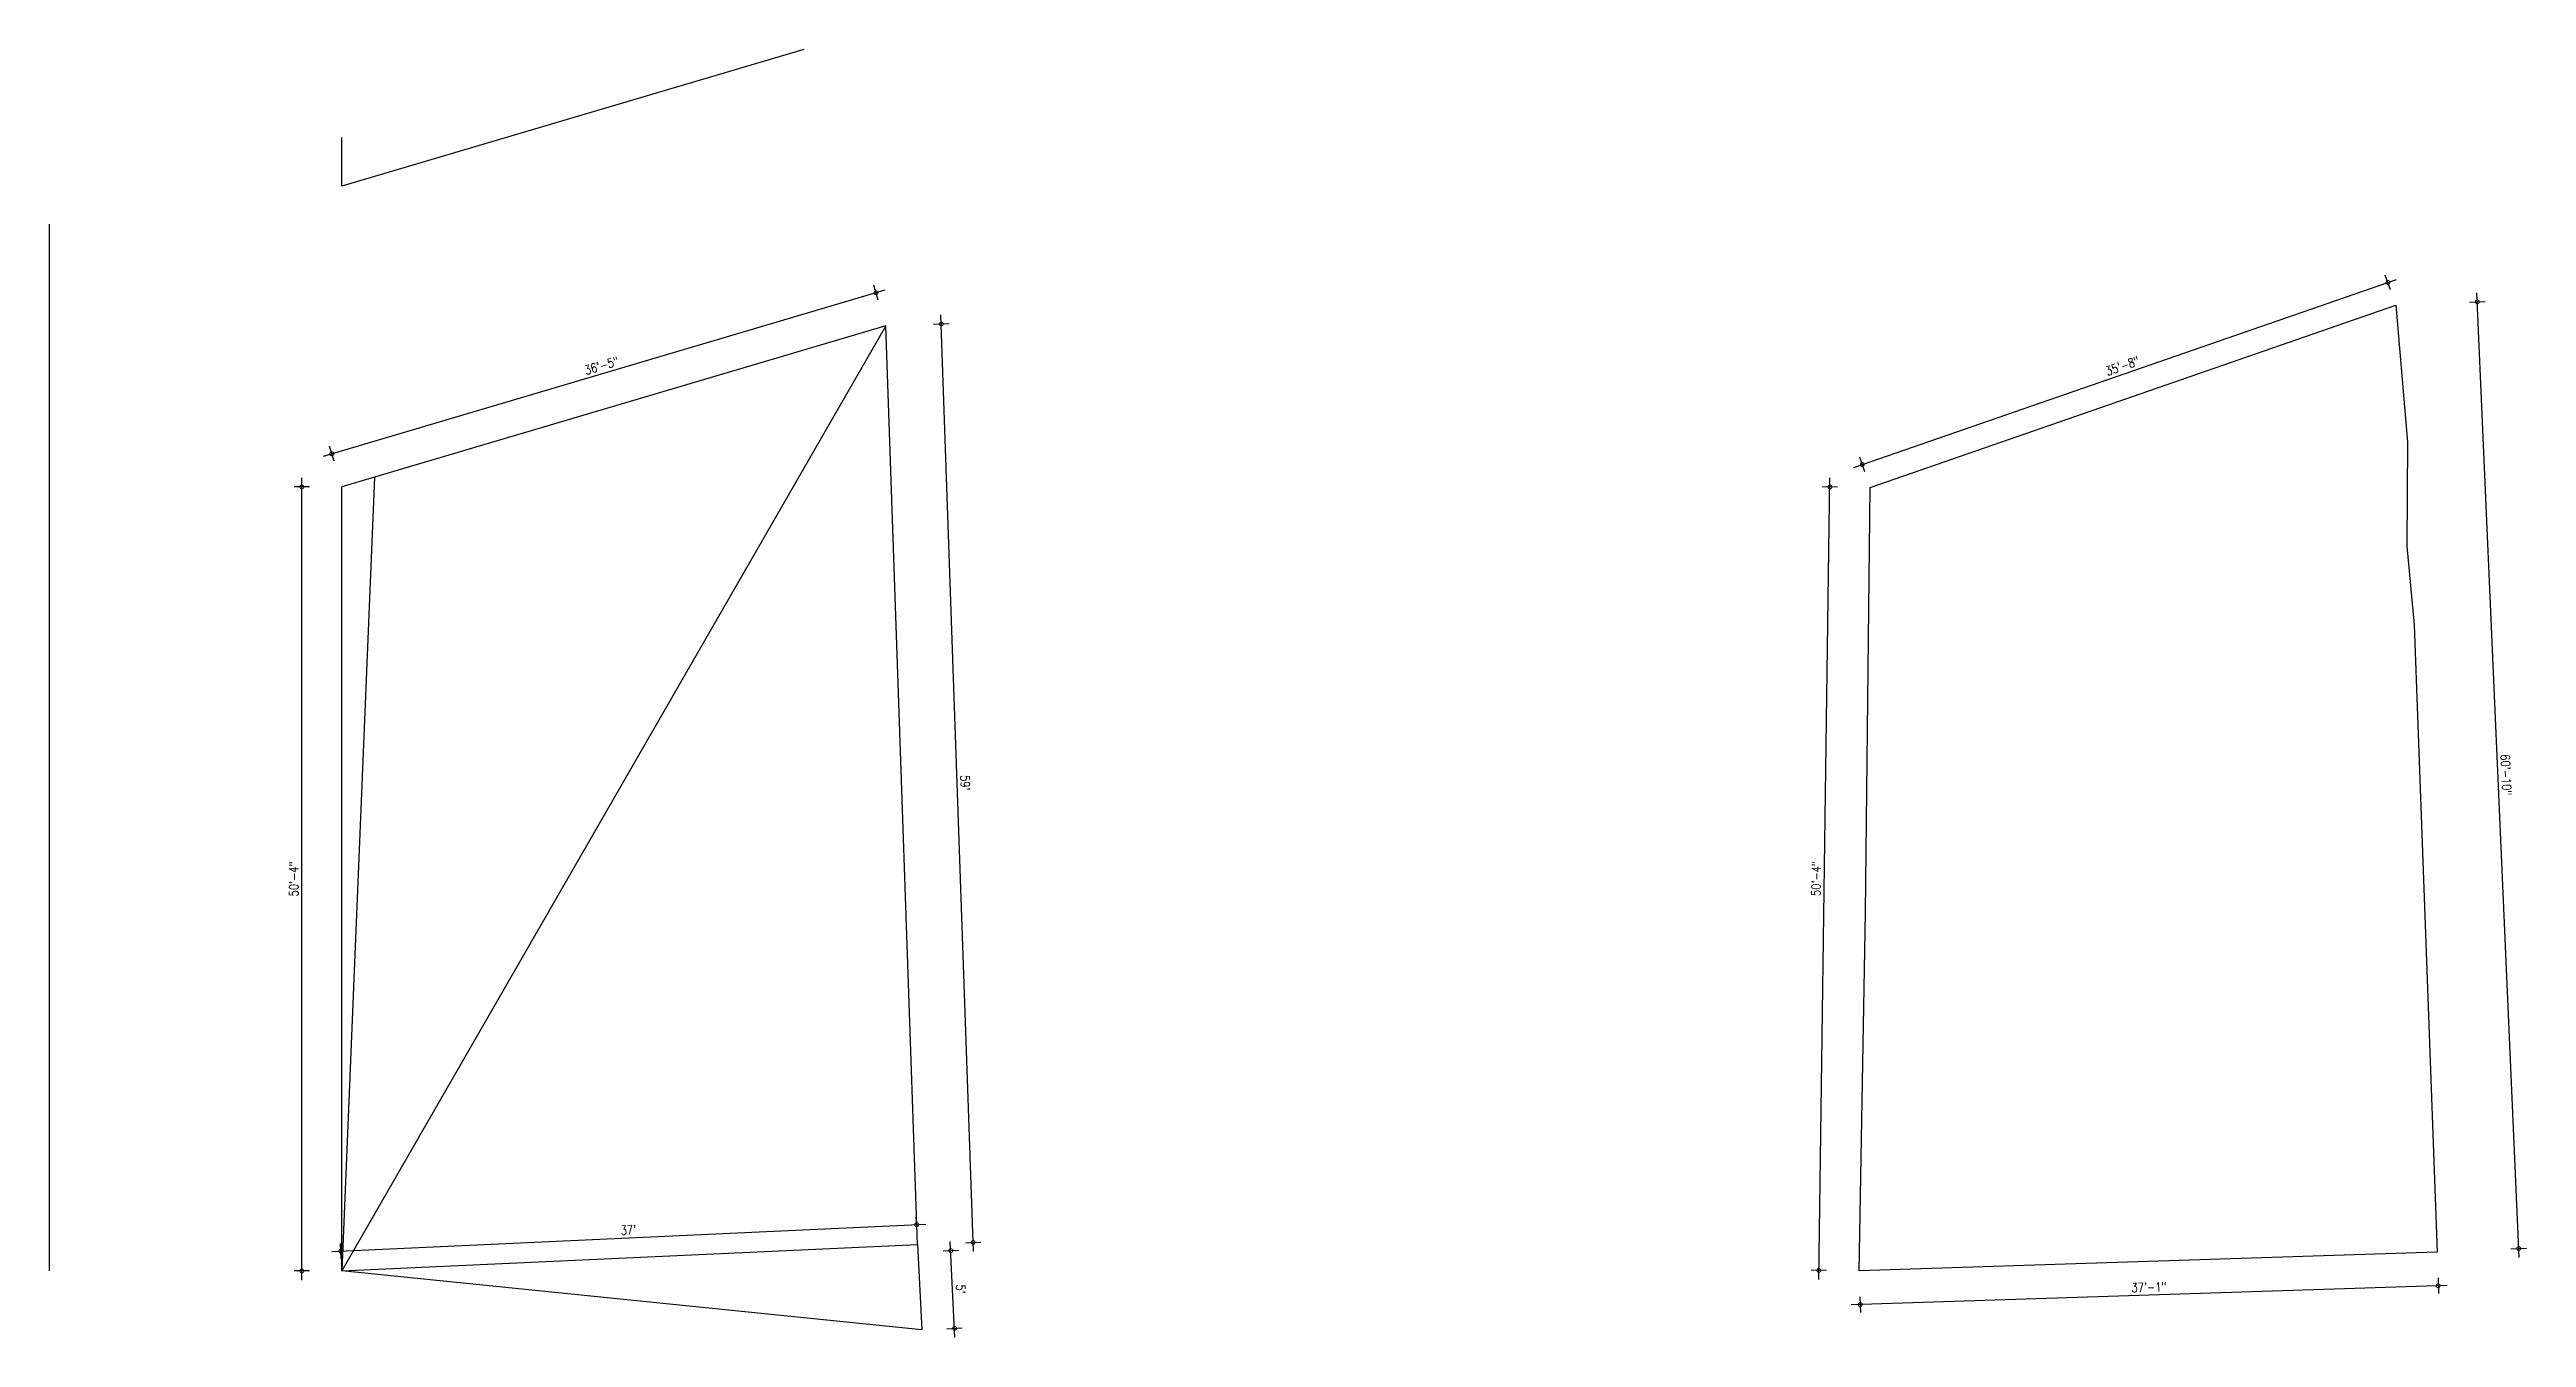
# Model space of a CAD drawing. Header units: inches. Extents: x -9985691 to 3643, y -3269800 to 4788.
# Drawn here: x -4993116 to -4991209, y -3263926 to -3262934 of the extents above; entities that cross this region are included whole.
import ezdxf

# ---------------------------------------------------------------- set-up
doc = ezdxf.new("R2010")
doc.units = ezdxf.units.IN
doc.header["$LTSCALE"] = 2
doc.header["$MEASUREMENT"] = 0
doc.header["$PDMODE"] = 34
doc.layers.get('0').update_dxf_attribs({"linetype": 'CONTINUOUS'})
doc.layers.get('DEFPOINTS').update_dxf_attribs({"color": 141, "linetype": 'CONTINUOUS'})
doc.layers.add('furniture', color=31, linetype='CONTINUOUS')
doc.styles.add('ROMANS', font='Romans.shx', dxfattribs={"width": 0.8})
doc.dimstyles.new('8 SCALE', dxfattribs={"dimscale": 0, "dimtxt": 7, "dimasz": 6, "dimexe": 6, "dimexo": 2, "dimgap": 2, "dimtad": 1, "dimdec": 0, "dimzin": 0, "dimdsep": 46, "dimlunit": 4, "dimtxsty": 'ROMANS', "dimblk": 'DOTSMALL', "dimcen": 0, "dimdle": 7, "dimclrd": 8, "dimclre": 8, "dimclrt": 3, "dimadec": 0, "dimazin": 0, "dimtfac": 1, "dimtdec": 0, "dimtofl": 0, "dimtmove": 2, "dimatfit": 3, "dimfxl": 6, "dimfxlon": 1, "dimtolj": 1, "dimtzin": 0, "dimarcsym": 0})

msp = doc.modelspace()

# ---------------------------------------------------------------- blocks, each defined once
blk = doc.blocks.new('_DOTSMALL')
at = {"color": 0, "linetype": 'ByBlock', "const_width": 0.5}
blk.add_lwpolyline([(-0.0625, 0, 1), (0.0625, 0, 1)], format="xyb", close=True, dxfattribs=at)
blk = doc.blocks.new('*D452')
at = {"color": 8, "lineweight": -2, "ltscale": 0.5, "transparency": 16777216}
for p, q in [((-4992419, -3263926.2), (-4992422.6, -3263852.3)), ((-4992428.2, -3263859.6), (-4992416.2, -3263859)), ((-4992425.3, -3263919.5), (-4992413.4, -3263918.9))]:
    blk.add_line(p, q, dxfattribs=at)
at = {"layer": 'DEFPOINTS', "color": 0, "ltscale": 0.5, "transparency": 16777216}
for p in [(-4992447.5, -3263860.5), (-4992422.2, -3263859.3), (-4992444.6, -3263920.4)]:
    blk.add_point(p, dxfattribs=at)
at = {"color": 8, "lineweight": -2, "ltscale": 0.5, "transparency": 16777216, "xscale": 6, "yscale": 6, "zscale": 6}
for p, rotation in [((-4992422.2, -3263859.3), 92.74554425448545), ((-4992419.3, -3263919.2), 272.7455442544855)]:
    blk.add_blockref('_DOTSMALL', p, dxfattribs=dict(at, rotation=rotation))
at = {"color": 3, "ltscale": 0.5, "transparency": 16777216, "insert": (-4992414.6, -3263889), "char_height": 7, "attachment_point": 5, "rotation": 272.7455, "style": 'ROMANS'}
blk.add_mtext("\\A1;5'", dxfattribs=at)
blk = doc.blocks.new('*D453')
at = {"color": 8, "lineweight": -2, "ltscale": 0.5, "transparency": 16777216}
for p, q in [((-4991252.5, -3263128.6), (-4991240.5, -3263128.1)), ((-4991214.4, -3263864.7), (-4991246.8, -3263121.4)), ((-4991220.7, -3263858), (-4991208.7, -3263857.5))]:
    blk.add_line(p, q, dxfattribs=at)
at = {"layer": 'DEFPOINTS', "color": 0, "ltscale": 0.5, "transparency": 16777216}
for p in [(-4991309.3, -3263131.1), (-4991246.5, -3263128.4), (-4991277.5, -3263860.5)]:
    blk.add_point(p, dxfattribs=at)
at = {"color": 8, "lineweight": -2, "ltscale": 0.5, "transparency": 16777216, "xscale": 6, "yscale": 6, "zscale": 6}
for p, rotation in [((-4991246.5, -3263128.4), 92.49755275602173), ((-4991214.7, -3263857.7), 272.4975527560218)]:
    blk.add_blockref('_DOTSMALL', p, dxfattribs=dict(at, rotation=rotation))
at = {"color": 3, "ltscale": 0.5, "transparency": 16777216, "insert": (-4991224.4, -3263492.8), "char_height": 7, "attachment_point": 5, "rotation": 272.4976, "style": 'ROMANS'}
blk.add_mtext('\\A1;60\'-10"', dxfattribs=at)
blk = doc.blocks.new('*D454')
at = {"color": 8, "lineweight": -2, "ltscale": 0.5, "transparency": 16777216}
for p, q in [((-4992435.5, -3263145.7), (-4992423.5, -3263145.2)), ((-4992404.8, -3263860), (-4992429.8, -3263138.5)), ((-4992411, -3263853.2), (-4992399.1, -3263852.8))]:
    blk.add_line(p, q, dxfattribs=at)
at = {"layer": 'DEFPOINTS', "color": 0, "ltscale": 0.5, "transparency": 16777216}
for p in [(-4992472.3, -3263146.9), (-4992429.5, -3263145.5), (-4992447.8, -3263854.5)]:
    blk.add_point(p, dxfattribs=at)
at = {"color": 8, "lineweight": -2, "ltscale": 0.5, "transparency": 16777216, "xscale": 6, "yscale": 6, "zscale": 6}
for p, rotation in [((-4992429.5, -3263145.5), 91.98281161523738), ((-4992405, -3263853), 271.9828116152374)]:
    blk.add_blockref('_DOTSMALL', p, dxfattribs=dict(at, rotation=rotation))
at = {"color": 3, "ltscale": 0.5, "transparency": 16777216, "insert": (-4992411.1, -3263499), "char_height": 7, "attachment_point": 5, "rotation": 271.9828, "style": 'ROMANS'}
blk.add_mtext("\\A1;59'", dxfattribs=at)
blk = doc.blocks.new('*D455')
at = {"color": 8, "lineweight": -2, "ltscale": 0.5, "transparency": 16777216}
for p, q in [((-4992922, -3263882), (-4992922, -3263264)), ((-4992916, -3263271), (-4992928, -3263271)), ((-4992916, -3263875), (-4992928, -3263875))]:
    blk.add_line(p, q, dxfattribs=at)
at = {"layer": 'DEFPOINTS', "color": 0, "ltscale": 0.5, "transparency": 16777216}
for p in [(-4992922, -3263271), (-4992891.3, -3263271), (-4992891.3, -3263875)]:
    blk.add_point(p, dxfattribs=at)
at = {"color": 8, "lineweight": -2, "ltscale": 0.5, "transparency": 16777216, "xscale": 6, "yscale": 6, "zscale": 6}
for p, rotation in [((-4992922, -3263271), 90), ((-4992922, -3263875), 270)]:
    blk.add_blockref('_DOTSMALL', p, dxfattribs=dict(at, rotation=rotation))
at = {"color": 3, "ltscale": 0.5, "transparency": 16777216, "insert": (-4992928.2, -3263573), "char_height": 7, "attachment_point": 5, "rotation": 90, "style": 'ROMANS'}
blk.add_mtext('\\A1;50\'-4"', dxfattribs=at)
blk = doc.blocks.new('*D456')
at = {"color": 8, "lineweight": -2, "ltscale": 0.5, "transparency": 16777216}
for p, q in [((-4992473.1, -3263119.5), (-4992905.6, -3263247.5)), ((-4992478.1, -3263127.2), (-4992481.5, -3263115.7)), ((-4992897.2, -3263251.2), (-4992900.6, -3263239.7))]:
    blk.add_line(p, q, dxfattribs=at)
at = {"layer": 'DEFPOINTS', "color": 0, "ltscale": 0.5, "transparency": 16777216}
for p in [(-4992472.3, -3263146.9), (-4992898.9, -3263245.5), (-4992891.3, -3263271)]:
    blk.add_point(p, dxfattribs=at)
at = {"color": 8, "lineweight": -2, "ltscale": 0.5, "transparency": 16777216, "xscale": 6, "yscale": 6, "zscale": 6}
for p, rotation in [((-4992479.8, -3263121.5), 16.4869188262913), ((-4992898.9, -3263245.5), 196.4869188262913)]:
    blk.add_blockref('_DOTSMALL', p, dxfattribs=dict(at, rotation=rotation))
at = {"color": 3, "ltscale": 0.5, "transparency": 16777216, "insert": (-4992691.1, -3263177.6), "char_height": 7, "attachment_point": 5, "rotation": 16.4869, "style": 'ROMANS'}
blk.add_mtext('\\A1;36\'-5"', dxfattribs=at)
blk = doc.blocks.new('*D457')
at = {"color": 8, "lineweight": -2, "ltscale": 0.5, "transparency": 16777216}
for p, q in [((-4992448.2, -3263845.3), (-4992448.8, -3263833.3)), ((-4992899, -3263860.1), (-4992441.5, -3263839)), ((-4992891.7, -3263865.7), (-4992892.3, -3263853.7))]:
    blk.add_line(p, q, dxfattribs=at)
at = {"layer": 'DEFPOINTS', "color": 0, "ltscale": 0.5, "transparency": 16777216}
for p in [(-4992448.5, -3263839.3), (-4992447.8, -3263854.5), (-4992891.3, -3263875)]:
    blk.add_point(p, dxfattribs=at)
at = {"color": 8, "lineweight": -2, "ltscale": 0.5, "transparency": 16777216, "xscale": 6, "yscale": 6, "zscale": 6}
for p, rotation in [((-4992448.5, -3263839.3), 2.638984679658408), ((-4992892, -3263859.7), 182.6389846796584)]:
    blk.add_blockref('_DOTSMALL', p, dxfattribs=dict(at, rotation=rotation))
at = {"color": 3, "ltscale": 0.5, "transparency": 16777216, "insert": (-4992670.5, -3263843.4), "char_height": 7, "attachment_point": 5, "rotation": 2.639, "style": 'ROMANS'}
blk.add_mtext("\\A1;37'", dxfattribs=at)
blk = doc.blocks.new('*D458')
at = {"color": 8, "lineweight": -2, "ltscale": 0.5, "transparency": 16777216}
for p, q in [((-4991269.7, -3263886.2), (-4991728.8, -3263901.1)), ((-4991276.8, -3263880.4), (-4991276.5, -3263892.4)), ((-4991722, -3263894.9), (-4991721.6, -3263906.9))]:
    blk.add_line(p, q, dxfattribs=at)
at = {"layer": 'DEFPOINTS', "color": 0, "ltscale": 0.5, "transparency": 16777216}
for p in [(-4991722.6, -3263875), (-4991277.5, -3263860.5), (-4991721.8, -3263900.9)]:
    blk.add_point(p, dxfattribs=at)
at = {"color": 8, "lineweight": -2, "ltscale": 0.5, "transparency": 16777216, "xscale": 6, "yscale": 6, "zscale": 6}
for p, rotation in [((-4991276.7, -3263886.4), 1.864026057783113), ((-4991721.8, -3263900.9), 181.8640260577831)]:
    blk.add_blockref('_DOTSMALL', p, dxfattribs=dict(at, rotation=rotation))
at = {"color": 3, "ltscale": 0.5, "transparency": 16777216, "insert": (-4991499.4, -3263887.5), "char_height": 7, "attachment_point": 5, "rotation": 1.864, "style": 'ROMANS'}
blk.add_mtext('\\A1;37\'-1"', dxfattribs=at)
blk = doc.blocks.new('*D459')
at = {"color": 8, "lineweight": -2, "ltscale": 0.5, "transparency": 16777216}
for p, q in [((-4991753.8, -3263881.5), (-4991745.1, -3263264)), ((-4991739.2, -3263271.1), (-4991751.2, -3263270.9)), ((-4991747.7, -3263874.6), (-4991759.7, -3263874.4))]:
    blk.add_line(p, q, dxfattribs=at)
at = {"layer": 'DEFPOINTS', "color": 0, "ltscale": 0.5, "transparency": 16777216}
for p in [(-4991745.2, -3263271), (-4991714.1, -3263271.5), (-4991722.6, -3263875)]:
    blk.add_point(p, dxfattribs=at)
at = {"color": 8, "lineweight": -2, "ltscale": 0.5, "transparency": 16777216, "xscale": 6, "yscale": 6, "zscale": 6}
for p, rotation in [((-4991745.2, -3263271), 89.1925866969598), ((-4991753.7, -3263874.5), 269.1925866969598)]:
    blk.add_blockref('_DOTSMALL', p, dxfattribs=dict(at, rotation=rotation))
at = {"color": 3, "ltscale": 0.5, "transparency": 16777216, "insert": (-4991755.7, -3263572.7), "char_height": 7, "attachment_point": 5, "rotation": 89.1926, "style": 'ROMANS'}
blk.add_mtext('\\A1;50\'-4"', dxfattribs=at)
blk = doc.blocks.new('*D460')
at = {"color": 8, "lineweight": -2, "ltscale": 0.5, "transparency": 16777216}
for p, q in [((-4991726.8, -3263256.1), (-4991308.8, -3263111.2)), ((-4991313.5, -3263119.1), (-4991317.4, -3263107.8)), ((-4991718.2, -3263259.5), (-4991722.2, -3263248.2))]:
    blk.add_line(p, q, dxfattribs=at)
at = {"layer": 'DEFPOINTS', "color": 0, "ltscale": 0.5, "transparency": 16777216}
for p in [(-4991315.4, -3263113.5), (-4991309.3, -3263131.1), (-4991714.1, -3263271.5)]:
    blk.add_point(p, dxfattribs=at)
at = {"color": 8, "lineweight": -2, "ltscale": 0.5, "transparency": 16777216, "xscale": 6, "yscale": 6, "zscale": 6}
for p, rotation in [((-4991315.4, -3263113.5), 19.12345683323267), ((-4991720.2, -3263253.8), 199.1234568332327)]:
    blk.add_blockref('_DOTSMALL', p, dxfattribs=dict(at, rotation=rotation))
at = {"color": 3, "ltscale": 0.5, "transparency": 16777216, "insert": (-4991519.8, -3263177.8), "char_height": 7, "attachment_point": 5, "rotation": 19.1235, "style": 'ROMANS'}
blk.add_mtext('\\A1;35\'-8"', dxfattribs=at)

# ---------------------------------------------------------------- dimensions: what is measured, and where the dimension line sits
at = {"ltscale": 0.5}
for p1, p2, distance, picture, middle in [((-4991714.1, -3263271.5), (-4991309.3, -3263131.1), 18.7, '*D460', (-4991519.8, -3263177.8)), ((-4992472.3, -3263146.9), (-4992891.3, -3263271), -26.6, '*D456', (-4992691.1, -3263177.6)), ((-4991277.5, -3263860.5), (-4991309.3, -3263131.1), -62.9, '*D453', (-4991224.4, -3263492.8)), ((-4992447.8, -3263854.5), (-4992472.3, -3263146.9), -42.8, '*D454', (-4992411.1, -3263499)), ((-4991722.6, -3263875), (-4991714.1, -3263271.5), 31.2, '*D459', (-4991755.7, -3263572.7)), ((-4992891.3, -3263875), (-4992447.8, -3263854.5), 15.2, '*D457', (-4992670.5, -3263843.4)), ((-4992444.6, -3263920.4), (-4992447.5, -3263860.5), -25.3, '*D452', (-4992414.6, -3263889)), ((-4991277.5, -3263860.5), (-4991722.6, -3263875), 25.9, '*D458', (-4991499.4, -3263887.5))]:
    dim = msp.add_aligned_dim(p1=p1, p2=p2, distance=distance, dimstyle='8 SCALE', override={"dimscale": 1}, dxfattribs=at)
    dim.commit()
    dim.dimension.update_dxf_attribs({"geometry": picture, "text_midpoint": middle})
dim = msp.add_linear_dim(base=(-4992922, -3263271), p1=(-4992891.3, -3263875), p2=(-4992891.3, -3263271), angle=90, dimstyle='8 SCALE', override={"dimscale": 1}, dxfattribs=at)
dim.commit()
dim.dimension.update_dxf_attribs({"geometry": '*D455', "text_midpoint": (-4992928.2, -3263573)})

# ---------------------------------------------------------------- linework, layer by layer
at = {"ltscale": 0.5}
for p, q in [((-4992535.3, -3262934.1), (-4992891.3, -3263039.4)), ((-4992891.3, -3263039.4), (-4992891.3, -3263001.9)), ((-4993116.3, -3263875), (-4993116.3, -3263068.5)), ((-4992472.3, -3263146.9), (-4992891.3, -3263271)), ((-4992472.3, -3263146.9), (-4992891.3, -3263875)), ((-4992447.8, -3263854.5), (-4992472.3, -3263146.9)), ((-4992866.1, -3263263.5), (-4992891.3, -3263875)), ((-4992891.3, -3263875), (-4992891.3, -3263271)), ((-4992891.3, -3263875), (-4992447.8, -3263854.5)), ((-4992447.8, -3263854.5), (-4992444.6, -3263920.4)), ((-4992444.6, -3263920.4), (-4992891.3, -3263875))]:
    msp.add_line(p, q, dxfattribs=at)
at = {"layer": 'furniture', "ltscale": 7}
msp.add_lwpolyline([(-4991714.1, -3263271.5), (-4991309.3, -3263131.1), (-4991300.2, -3263236.6), (-4991300.7, -3263316.7), (-4991295.1, -3263377.3), (-4991277.5, -3263860.5), (-4991722.6, -3263875), (-4991717.7, -3263598.8), (-4991714.1, -3263271.5)], dxfattribs=at)

msp.set_redraw_order([(e.dxf.handle, doc.entitydb.next_handle()) for e in msp.query("TEXT MTEXT ATTDEF DIMENSION ARC_DIMENSION")])  # texts and dimensions are drawn at this point

doc.saveas('drawing.dxf')
